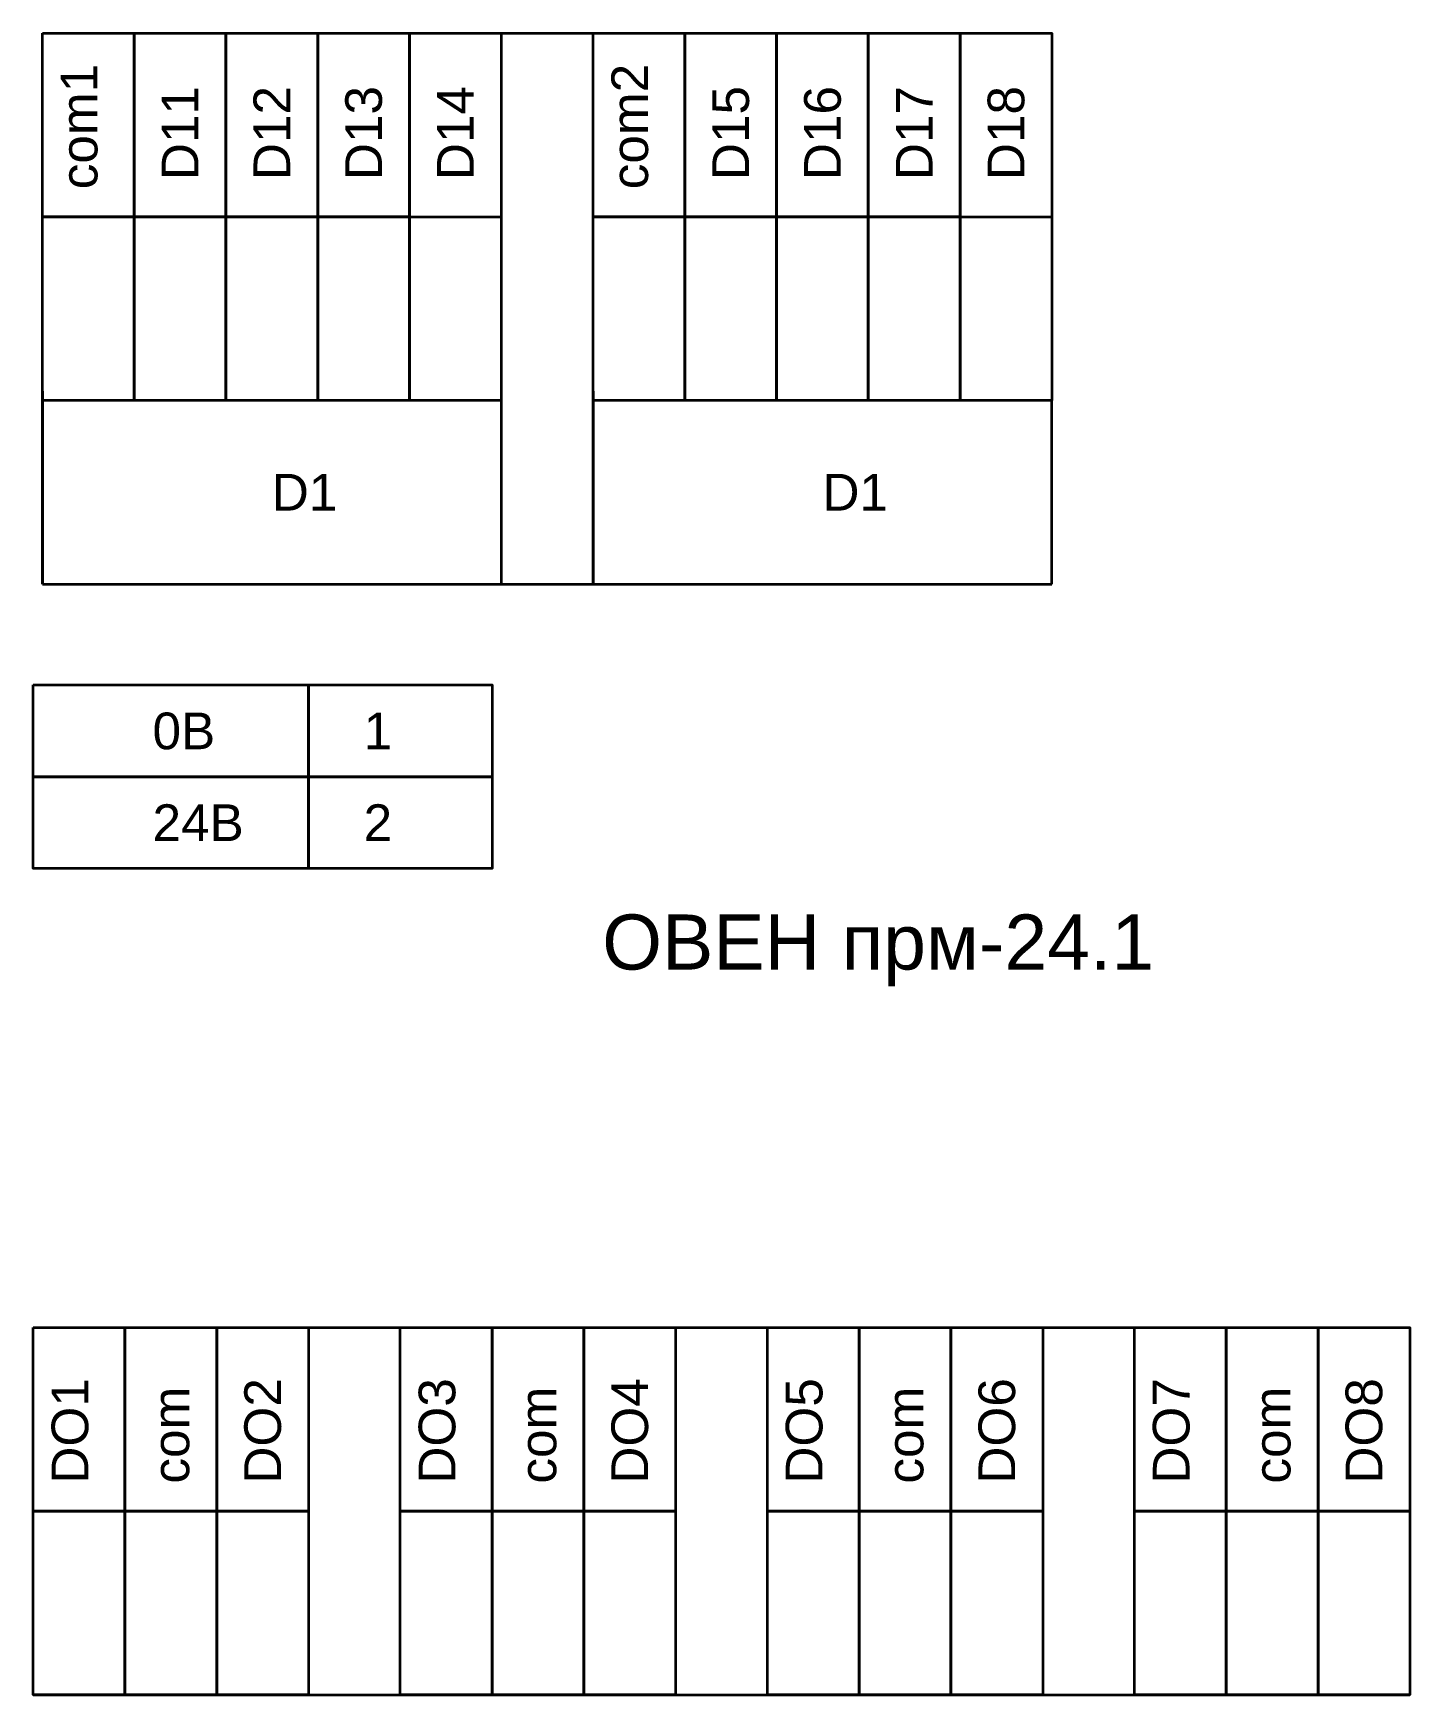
# Model space of a CAD drawing. Header units: millimetres. Extents: x 1674 to 4134, y 3039 to 4116.
# Drawn here: x 2455 to 2530, y 3935 to 4025.5 of the extents above; entities that cross this region are included whole.
import ezdxf

# ---------------------------------------------------------------- set-up
doc = ezdxf.new("R2010")
doc.units = ezdxf.units.MM
doc.layers.add('Аппаратура', color=7, linetype='Continuous', lineweight=20)
doc.styles.get("Standard").update_dxf_attribs({"font": 'arial.ttf'})

msp = doc.modelspace()

# ---------------------------------------------------------------- texts
at = {"layer": 'Аппаратура'}
for s, p in [('com1', (2458.5, 4017)), ('com2', (2488.5, 4017)), ('D11', (2464, 4017.5)), ('D12', (2469, 4017.5)), ('D13', (2474, 4017.5)), ('D14', (2479, 4017.5)), ('D15', (2494, 4017.5)), ('D16', (2499, 4017.5)), ('D17', (2504, 4017.5)), ('D18', (2509, 4017.5)), ('DO4', (2488.5, 3946.5)), ('DO1', (2458, 3946.5)), ('com', (2463.5, 3946.5)), ('DO2', (2468.5, 3946.5)), ('DO3', (2478, 3946.5)), ('com', (2483.5, 3946.5)), ('DO5', (2498, 3946.5)), ('com', (2503.5, 3946.5)), ('DO6', (2508.5, 3946.5)), ('DO7', (2518, 3946.5)), ('com', (2523.5, 3946.5)), ('DO8', (2528.5, 3946.5))]:
    msp.add_text(s, height=2, rotation=90, dxfattribs=at).set_placement(p)
for s, height, p in [('D1', 2, (2468, 3999.5)), ('D1', 2, (2498, 3999.5)), ('0В', 2, (2461.5, 3986.5)), ('1', 2, (2473, 3986.5)), ('24В', 2, (2461.5, 3981.5)), ('2', 2, (2473, 3981.5)), ('ОВЕН прм-24.1', 3, (2486, 3974.5))]:
    msp.add_text(s, height=height, dxfattribs=at).set_placement(p)

# ---------------------------------------------------------------- linework, layer by layer
at = {"layer": 'Аппаратура', "lineweight": 35}
for p, q in [((2455.5, 4025.5), (2510.5, 4025.5)), ((2475.5, 4015.5), (2480.5, 4015.5)), ((2505.5, 4015.5), (2510.5, 4015.5)), ((2455.5, 4006), (2455.5, 3995.5)), ((2485.5, 4006), (2485.5, 3995.5)), ((2455.5, 3995.5), (2455.5, 4005.5)), ((2455.5, 3995.5), (2455.5, 4005.5)), ((2480.5, 4005.5), (2480.5, 3995.5)), ((2485.5, 3995.5), (2485.5, 4005.5)), ((2485.5, 3995.5), (2485.5, 4005.5)), ((2510.5, 3995.5), (2510.5, 4005.5)), ((2455.5, 3995.5), (2465.5, 3995.5)), ((2455.5, 3995.5), (2510.5, 3995.5)), ((2465.5, 3995.5), (2480.5, 3995.5)), ((2485.5, 3995.5), (2495.5, 3995.5)), ((2495.5, 3995.5), (2510.5, 3995.5)), ((2455, 3955), (2530, 3955)), ((2455, 3935), (2530, 3935))]:
    msp.add_line(p, q, dxfattribs=at)
for points in [[(2455.5, 4025.5), (2460.5, 4025.5), (2460.5, 4015.5), (2455.5, 4015.5)], [(2460.5, 4025.5), (2465.5, 4025.5), (2465.5, 4015.5), (2460.5, 4015.5)], [(2465.5, 4025.5), (2470.5, 4025.5), (2470.5, 4015.5), (2465.5, 4015.5)], [(2470.5, 4025.5), (2475.5, 4025.5), (2475.5, 4015.5), (2470.5, 4015.5)], [(2475.5, 4025.5), (2480.5, 4025.5), (2480.5, 4005.5), (2475.5, 4005.5)], [(2485.5, 4025.5), (2490.5, 4025.5), (2490.5, 4015.5), (2485.5, 4015.5)], [(2490.5, 4025.5), (2495.5, 4025.5), (2495.5, 4015.5), (2490.5, 4015.5)], [(2495.5, 4025.5), (2500.5, 4025.5), (2500.5, 4015.5), (2495.5, 4015.5)], [(2500.5, 4025.5), (2505.5, 4025.5), (2505.5, 4015.5), (2500.5, 4015.5)], [(2505.5, 4025.5), (2510.5, 4025.5), (2510.5, 4005.5), (2505.5, 4005.5)], [(2455.5, 4015.5), (2460.5, 4015.5), (2460.5, 4005.5), (2455.5, 4005.5)], [(2460.5, 4015.5), (2465.5, 4015.5), (2465.5, 4005.5), (2460.5, 4005.5)], [(2465.5, 4015.5), (2470.5, 4015.5), (2470.5, 4005.5), (2465.5, 4005.5)], [(2470.5, 4015.5), (2475.5, 4015.5), (2475.5, 4005.5), (2470.5, 4005.5)], [(2485.5, 4015.5), (2490.5, 4015.5), (2490.5, 4005.5), (2485.5, 4005.5)], [(2490.5, 4015.5), (2495.5, 4015.5), (2495.5, 4005.5), (2490.5, 4005.5)], [(2495.5, 4015.5), (2500.5, 4015.5), (2500.5, 4005.5), (2495.5, 4005.5)], [(2500.5, 4015.5), (2505.5, 4015.5), (2505.5, 4005.5), (2500.5, 4005.5)], [(2455, 3990), (2470, 3990), (2470, 3985), (2455, 3985)], [(2470, 3990), (2480, 3990), (2480, 3985), (2470, 3985)], [(2455, 3985), (2470, 3985), (2470, 3980), (2455, 3980)], [(2470, 3985), (2480, 3985), (2480, 3980), (2470, 3980)], [(2455, 3955), (2460, 3955), (2460, 3945), (2455, 3945)], [(2460, 3955), (2465, 3955), (2465, 3945), (2460, 3945)], [(2465, 3955), (2470, 3955), (2470, 3945), (2465, 3945)], [(2475, 3955), (2480, 3955), (2480, 3945), (2475, 3945)], [(2480, 3955), (2485, 3955), (2485, 3945), (2480, 3945)], [(2485, 3955), (2490, 3955), (2490, 3945), (2485, 3945)], [(2495, 3955), (2500, 3955), (2500, 3945), (2495, 3945)], [(2500, 3955), (2505, 3955), (2505, 3945), (2500, 3945)], [(2505, 3955), (2510, 3955), (2510, 3945), (2505, 3945)], [(2515, 3955), (2520, 3955), (2520, 3945), (2515, 3945)], [(2520, 3955), (2525, 3955), (2525, 3945), (2520, 3945)], [(2525, 3955), (2530, 3955), (2530, 3945), (2525, 3945)], [(2455, 3945), (2460, 3945), (2460, 3935), (2455, 3935)], [(2460, 3945), (2465, 3945), (2465, 3935), (2460, 3935)], [(2465, 3945), (2470, 3945), (2470, 3935), (2465, 3935)], [(2475, 3945), (2480, 3945), (2480, 3935), (2475, 3935)], [(2480, 3945), (2485, 3945), (2485, 3935), (2480, 3935)], [(2485, 3945), (2490, 3945), (2490, 3935), (2485, 3935)], [(2495, 3945), (2500, 3945), (2500, 3935), (2495, 3935)], [(2500, 3945), (2505, 3945), (2505, 3935), (2500, 3935)], [(2505, 3945), (2510, 3945), (2510, 3935), (2505, 3935)], [(2515, 3945), (2520, 3945), (2520, 3935), (2515, 3935)], [(2520, 3945), (2525, 3945), (2525, 3935), (2520, 3935)], [(2525, 3945), (2530, 3945), (2530, 3935), (2525, 3935)]]:
    msp.add_lwpolyline(points, close=True, dxfattribs=at)

msp.set_redraw_order([(e.dxf.handle, doc.entitydb.next_handle()) for e in msp.query("TEXT MTEXT ATTDEF DIMENSION ARC_DIMENSION")])  # texts and dimensions are drawn at this point

doc.saveas('drawing.dxf')
